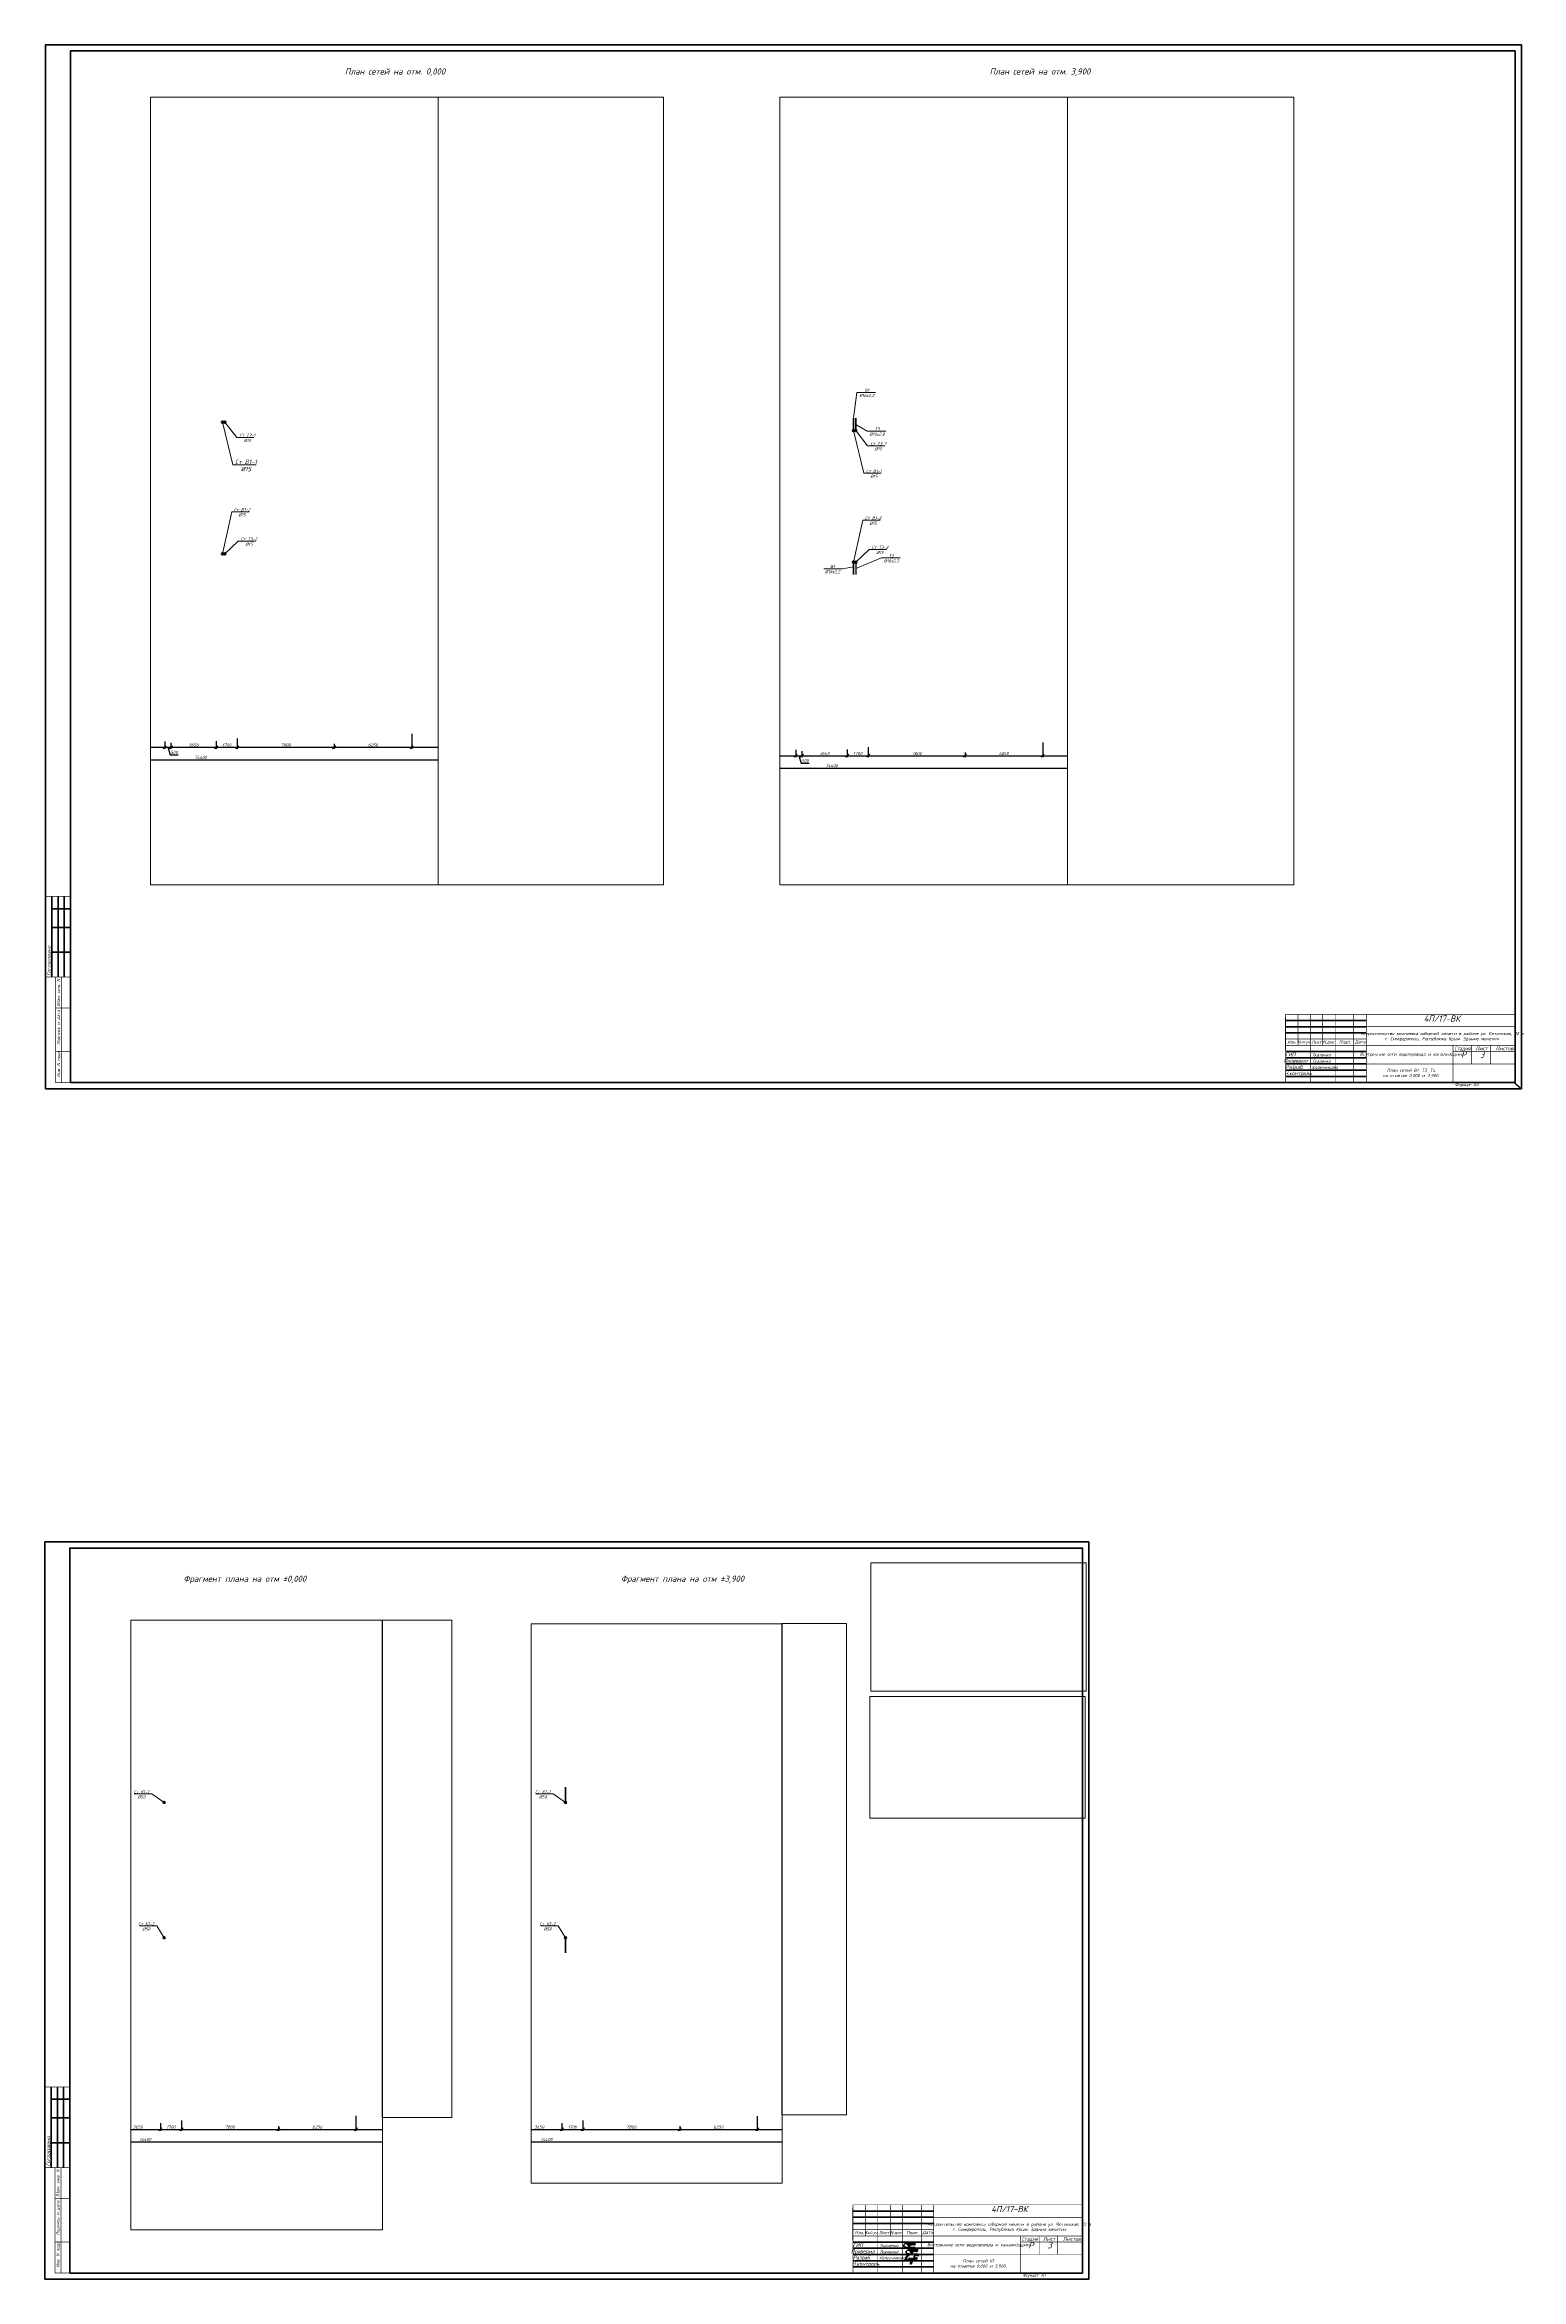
# Paper-space layout 'план_К1_отм_0_39' of a CAD drawing. Header units: millimetres. Extents: x 0 to 1189, y 0 to 1800.
# The model-space entities are those that its viewports show. They can reach past a viewport. Long polylines and large blocks are cut down to what shows.
import ezdxf
from ezdxf import colors
from ezdxf.entities.mleader import LeaderData, LeaderLine
from ezdxf.enums import TextEntityAlignment as Align
from ezdxf.math import Vec2, Vec3

# ---------------------------------------------------------------- set-up
doc = ezdxf.new("R2010")
doc.units = ezdxf.units.MM
for name, color, linetype, lineweight in [('text', 102, 'Continuous', 15), ('ВК_B1', 5, 'Continuous', 40), ('ВК_frame', 5, 'Continuous', 50), ('ВК_K1', 34, 'Continuous', 50), ('ВК_PI Stamp', 7, 'Continuous', 50), ('ВК_T3', 1, 'Continuous', 50), ('ВК_text_frame', 140, 'Continuous', 15), ('ОП', 7, 'Continuous', 25), ('основная_05', 7, 'Continuous', 50)]:
    doc.layers.add(name, color=color, linetype=linetype, lineweight=lineweight)
doc.layers.add('ВК_defpoints', color=7, linetype='Continuous', plot=False)
for name, color, linetype in [('ВК_text', 102, 'Continuous'), ('ВК_В1_текст', 5, 'Continuous'), ('ВК_К1_текст', 34, 'Continuous'), ('ВК_ТЗ_текст', 1, 'Continuous')]:
    doc.layers.add(name, color=color, linetype=linetype)
doc.styles.add('ISOPEUR', font='isocpeui.ttf')
doc.styles.add('text_frame', font='isocpeur.ttf', dxfattribs={"width": 0.9, "oblique": 15})
doc.dimstyles.new('Аннотативный', dxfattribs={"dimscale": 0, "dimtxt": 2.5, "dimasz": 2.5, "dimexe": 1.25, "dimexo": 0.625, "dimtad": 1, "dimdec": 0, "dimtxsty": 'ISOPEUR', "dimblk": 'OBLIQUE', "dimcen": 2.5, "dimclrt": 256, "dimadec": 0, "dimazin": 0, "dimtfac": 1, "dimtdec": 0, "dimtmove": 0, "dimatfit": 3, "dimfxl": 1, "dimtfillclr": 256, "dimarcsym": 0})

# ---------------------------------------------------------------- blocks, each defined once
blk = doc.blocks.new('*U96')
blk.add_lwpolyline([(0, 0), (1189, 0), (1189, 841), (0, 841)], close=True)
at = {"layer": 'text', "color": 0}
for p, q in [((999, 37.5), (999, 57.5)), ((999, 47.6), (999, 31.6))]:
    blk.add_line(p, q, dxfattribs=at)
at = {"layer": 'ВК_frame', "color": 0}
for p, q in [((5, 155), (5, 90)), ((5, 145), (20, 145)), ((10, 155), (10, 90)), ((15, 155), (15, 90)), ((20, 155), (20, 5)), ((5, 130), (20, 130)), ((5, 110), (20, 110)), ((1064, 55), (999, 55)), ((1064, 50), (999, 50)), ((1064, 45), (999, 45)), ((1064, 30), (999, 30)), ((1064, 25), (999, 25)), ((1064, 20), (999, 20)), ((1064, 15), (999, 15)), ((1064, 10), (999, 10)), ((999, 5), (1184, 5)), ((999, 5), (1184, 5)), ((999, 5), (1184, 5))]:
    blk.add_line(p, q, dxfattribs=at)
at = {"layer": 'ВК_frame', "color": 0, "const_width": 0.5}
blk.add_lwpolyline([(0, 90), (20, 90), (20, 155), (0, 155)], close=True, dxfattribs=at)
for points in [[(20, 5), (8, 5), (8, 90), (20, 90)], [(13, 5), (13, 90)], [(1184, 60), (999, 60), (999, 5)], [(1009, 60), (1009, 35)], [(1019, 60), (1019, 5)], [(1029, 60), (1029, 35)], [(1039, 5), (1039, 60)], [(1054, 60), (1054, 5)], [(1064, 5), (1064, 60)], [(1064, 40), (999, 40)], [(1184, 50), (1064, 50)], [(1064, 35), (999, 35)], [(1184, 35), (1064, 35)], [(1184, 20), (1064, 20)], [(1134, 5), (1134, 35)], [(1134, 30), (1184, 30)], [(1149, 20), (1149, 35)], [(1164, 35), (1164, 20)]]:
    blk.add_lwpolyline(points, dxfattribs=at)
at = {"layer": 'ВК_frame', "color": 0, "linetype": 'Continuous', "const_width": 0.5}
for points in [[(8, 65), (20, 65)], [(8, 30), (20, 30)]]:
    blk.add_lwpolyline(points, dxfattribs=at)
at = {"layer": 'основная_05'}
blk.add_lwpolyline([(20, 5), (1184, 5), (1184, 836), (20, 836)], close=True, dxfattribs=at)
at = {"layer": 'ВК_text_frame', "color": 0, "style": 'text_frame', "oblique": 15, "width": 0.9}
blk.add_text('Согласовано', height=3, rotation=90, dxfattribs=at).set_placement((4.2, 91.1))
at = {"layer": 'ВК_text_frame', "color": 0, "linetype": 'Continuous', "style": 'text_frame', "oblique": 15, "width": 0.9}
for s, p in [('Взам. инв. N', (11.6, 66.4)), ('Подпись и дата', (11.6, 35.5)), ('Инв. N подл.', (11.7, 9.4))]:
    blk.add_text(s, height=2.5, rotation=90, dxfattribs=at).set_placement(p)
at = {"layer": 'ВК_text_frame', "color": 0, "style": 'text_frame', "oblique": 15, "width": 0.9}
for s, p in [('Изм.', (1004, 37.6)), ('Кол.уч.', (1014, 37.4)), ('Лист', (1024, 37.6))]:
    blk.add_text(s, height=2.5, dxfattribs=at).set_placement(p, align=Align.MIDDLE)
at = {"layer": 'ВК_text_frame', "color": 0, "style": 'text_frame', "oblique": 15}
for s, p in [('N.док.', (1034, 37.5)), ('Подп.', (1046.8, 37.5)), ('Дата', (1059.1, 37.5))]:
    blk.add_text(s, height=2.5, dxfattribs=at).set_placement(p, align=Align.MIDDLE)
at = {"layer": 'ВК_text_frame', "color": 0, "style": 'text_frame', "oblique": 15, "width": 0.9}
for s, p in [('Проверил', (1007, 22.5)), ('ГИП', (1002.9, 27.5)), ('Разраб.', (1006.2, 17.5)), ('Н.контроль', (1009.1, 12.5))]:
    blk.add_text(s, height=3, dxfattribs=at).set_placement(p, align=Align.MIDDLE_CENTER)
at = {"layer": 'ВК_text_frame', "color": 0, "style": 'text_frame', "oblique": 15, "width": 0.962963}
blk.add_text('Стадия', height=3, dxfattribs=at).set_placement((1135, 31), (1148, 31), align=Align.FIT)
at = {"layer": 'ВК_text_frame', "color": 0, "style": 'text_frame', "oblique": 15}
for s, p in [('Лист', (1152, 31)), ('Листов', (1168.1, 31))]:
    blk.add_text(s, height=3, dxfattribs=at).set_placement(p)
blk = doc.blocks.new('*U133')
blk.add_lwpolyline([(0, 0), (841, 0), (841, 594), (0, 594)], close=True)
at = {"layer": 'text', "color": 0}
for p, q in [((651, 37.5), (651, 57.5)), ((651, 47.6), (651, 31.6))]:
    blk.add_line(p, q, dxfattribs=at)
at = {"layer": 'ВК_frame', "color": 0}
for p, q in [((5, 155), (5, 90)), ((5, 145), (20, 145)), ((10, 155), (10, 90)), ((15, 155), (15, 90)), ((20, 155), (20, 5)), ((5, 130), (20, 130)), ((5, 110), (20, 110)), ((716, 55), (651, 55)), ((716, 50), (651, 50)), ((716, 45), (651, 45)), ((716, 30), (651, 30)), ((716, 25), (651, 25)), ((716, 20), (651, 20)), ((716, 15), (651, 15)), ((716, 10), (651, 10)), ((651, 5), (836, 5)), ((651, 5), (836, 5)), ((651, 5), (836, 5))]:
    blk.add_line(p, q, dxfattribs=at)
at = {"layer": 'ВК_frame', "color": 0, "const_width": 0.5}
blk.add_lwpolyline([(0, 90), (20, 90), (20, 155), (0, 155)], close=True, dxfattribs=at)
for points in [[(20, 5), (8, 5), (8, 90), (20, 90)], [(13, 5), (13, 90)], [(836, 60), (651, 60), (651, 5)], [(661, 60), (661, 35)], [(671, 60), (671, 5)], [(681, 60), (681, 35)], [(691, 5), (691, 60)], [(706, 60), (706, 5)], [(716, 5), (716, 60)], [(716, 40), (651, 40)], [(836, 50), (716, 50)], [(716, 35), (651, 35)], [(836, 35), (716, 35)], [(836, 20), (716, 20)], [(786, 5), (786, 35)], [(786, 30), (836, 30)], [(801, 20), (801, 35)], [(816, 35), (816, 20)]]:
    blk.add_lwpolyline(points, dxfattribs=at)
at = {"layer": 'ВК_frame', "color": 0, "linetype": 'Continuous', "const_width": 0.5}
for points in [[(8, 65), (20, 65)], [(8, 30), (20, 30)]]:
    blk.add_lwpolyline(points, dxfattribs=at)
at = {"layer": 'основная_05'}
blk.add_lwpolyline([(20, 5), (836, 5), (836, 589), (20, 589)], close=True, dxfattribs=at)
at = {"layer": 'ВК_text_frame', "color": 0, "style": 'text_frame', "oblique": 15, "width": 0.9}
blk.add_text('Согласовано', height=3, rotation=90, dxfattribs=at).set_placement((4.2, 91.1))
at = {"layer": 'ВК_text_frame', "color": 0, "linetype": 'Continuous', "style": 'text_frame', "oblique": 15, "width": 0.9}
for s, p in [('Взам. инв. N', (11.6, 66.4)), ('Подпись и дата', (11.6, 35.5)), ('Инв. N подл.', (11.7, 9.4))]:
    blk.add_text(s, height=2.5, rotation=90, dxfattribs=at).set_placement(p)
at = {"layer": 'ВК_text_frame', "color": 0, "style": 'text_frame', "oblique": 15, "width": 0.9}
for s, p in [('Изм.', (656, 37.6)), ('Кол.уч.', (666, 37.4)), ('Лист', (676, 37.6))]:
    blk.add_text(s, height=2.5, dxfattribs=at).set_placement(p, align=Align.MIDDLE)
at = {"layer": 'ВК_text_frame', "color": 0, "style": 'text_frame', "oblique": 15}
for s, p in [('N.док.', (686, 37.5)), ('Подп.', (698.8, 37.5)), ('Дата', (711.1, 37.5))]:
    blk.add_text(s, height=2.5, dxfattribs=at).set_placement(p, align=Align.MIDDLE)
at = {"layer": 'ВК_text_frame', "color": 0, "style": 'text_frame', "oblique": 15, "width": 0.9}
for s, p in [('Проверил', (659, 22.5)), ('ГИП', (654.9, 27.5)), ('Разраб.', (658.2, 17.5)), ('Н.контроль', (661.1, 12.5))]:
    blk.add_text(s, height=3, dxfattribs=at).set_placement(p, align=Align.MIDDLE_CENTER)
at = {"layer": 'ВК_text_frame', "color": 0, "style": 'text_frame', "oblique": 15, "width": 0.962963}
blk.add_text('Стадия', height=3, dxfattribs=at).set_placement((787, 31), (800, 31), align=Align.FIT)
at = {"layer": 'ВК_text_frame', "color": 0, "style": 'text_frame', "oblique": 15}
for s, p in [('Лист', (804, 31)), ('Листов', (820.1, 31))]:
    blk.add_text(s, height=3, dxfattribs=at).set_placement(p)
blk = doc.blocks.new('A$C77FD01EB')
at = {"layer": 'ОП', "color": 5, "lineweight": 35, "ltscale": 100}
for p, q in [((10021, 9860), (10110, 10097)), ((10110, 10097), (10231, 10450)), ((10231, 10450), (10269, 10561))]:
    blk.add_line(p, q, dxfattribs=at)
for points in [[(20301, 80), (20161, 120), (20161, 120), (19392, 150), (19211, 190), (17761, 200), (17552, 144), (16951, 140), (16671, 120), (16351, 0), (17121, 400), (17375, 532), (17571, 640), (17671, 730), (17841, 820), (18015, 912), (18311, 1150), (18411, 1260), (18491, 1390), (18531, 1480), (18531, 1550), (18531, 1620), (18481, 1680), (18440, 1729), (18337, 1853), (18201, 1940), (18096, 2007), (17931, 2070), (17421, 2220), (17211, 2220), (16311, 2340), (15251, 2320), (14191, 2240), (11201, 2110), (10520, 2080), (9251, 2080), (8431, 2080), (7561, 2080), (6791, 2150), (6182, 2206), (5211, 2270), (4881, 2340), (4511, 2380), (4321, 2380), (4121, 2450), (3921, 2460), (3611, 2476), (3401, 2530), (3127, 2601), (2861, 2601), (2671, 2660), (2501, 2660), (2381, 2710), (1971, 2810), (1646, 2889), (1301, 3070), (1121, 3160), (993, 3224), (851, 3350), (541, 3670), (374, 3843), (111, 4360), (0, 4579), (0, 4810), (1, 5610), (2, 5860), (101, 6260), (231, 6560), (322, 6769), (501, 6990), (691, 7270), (991, 7590), (1281, 7880), (1631, 8130), (1882, 8309), (2146, 8498), (2561, 8730), (3261, 9130), (3611, 9300), (3974, 9476), (4411, 9650), (5081, 9900), (5601, 10070), (6131, 10230), (6434, 10321), (7031, 10490), (7391, 10580), (8341, 10740), (9051, 10850), (9490, 10918), (10051, 10950), (11081, 10950), (11691, 10950), (12131, 10850), (12571, 10680), (12911, 10500), (13181, 10260), (13421, 9920), (13521, 9740), (13601, 9550), (13661, 9390), (13701, 9060), (13701, 8700), (13701, 8360), (13681, 8090), (13611, 7760), (13511, 7390), (13391, 7140), (13151, 6670), (12951, 6490), (12811, 6470), (12671, 6490), (12501, 6480), (12371, 6430), (12181, 6410), (12101, 6420), (11971, 6470), (11721, 6500), (11541, 6450), (11352, 6400), (11111, 6440), (10931, 6440), (10621, 6440), (10271, 6330), (10271, 6330), (10271, 6330), (10271, 6330), (10271, 6330), (10271, 6330), (10271, 6330), (10271, 6330), (10271, 6330), (10271, 6330), (10271, 6330), (10271, 6330), (10271, 6330), (10271, 6330), (10271, 6330), (10271, 6330), (10271, 6330), (10271, 6330), (10271, 6330), (10271, 6330), (10271, 6330), (10271, 6330), (10271, 6330), (10271, 6330), (10271, 6330)], [(7981, 7090), (7911, 7150), (7841, 7190), (7776, 7228), (7671, 7250), (7511, 7270), (7371, 7288), (7141, 7310), (6981, 7320), (6781, 7332), (6541, 7340), (6281, 7340), (5941, 7340), (5441, 7340), (5341, 7360), (5268, 7375), (5231, 7410), (5185, 7454), (5140, 7498), (5161, 7550), (5231, 7570), (5408, 7621), (5781, 7670), (6181, 7710), (6811, 7790), (7321, 7880), (7901, 7990), (8481, 8080), (9051, 8160), (9481, 8200), (9901, 8240), (10741, 8330), (11471, 8400), (11961, 8440), (12211, 8460), (12261, 8450), (12321, 8430)], [(6581, 5840), (6851, 5640), (6973, 5549), (7191, 5460), (7411, 5370), (7721, 5190), (8061, 5060), (8261, 5020), (8431, 5030), (8581, 5130), (8771, 5310), (8961, 5510), (9121, 5700), (9211, 5940), (9305, 6189), (9421, 6640), (9461, 6980), (9531, 7500), (9601, 8130), (9703, 8843)], [(10321, 4530), (10121, 4570), (9992, 4596), (9821, 4603), (9561, 4577), (9358, 4516), (9231, 4400), (9085, 4266), (8981, 4172), (8891, 4020), (8931, 4140), (8950, 4197), (8931, 4250), (8916, 4292), (8841, 4350)], [(9921, 7350), (9841, 7130), (9801, 6900), (9743, 6566), (9700, 6320), (9679, 6199)], [(9703, 8843), (9751, 9090), (9811, 9250), (9871, 9420), (9931, 9620), (10021, 9860)], [(10191, 7290), (10121, 7060), (10060, 6857), (10001, 6663), (9950, 6497), (9950, 6350)], [(14361, 5770), (14461, 6080), (14651, 6430), (14823, 6747), (14971, 7200), (15121, 7650), (15251, 8230), (15391, 8590), (15492, 8850), (15628, 9198), (15791, 9660), (15891, 9940), (15961, 10080), (15981, 10090), (16001, 10090), (16011, 10090), (16031, 10080), (16031, 10060), (16011, 9960), (15989, 9847), (15953, 9668), (15941, 9420), (15931, 9220), (15921, 9020), (15911, 8810), (15891, 8630), (15881, 8540), (15801, 8310), (15741, 8070), (15611, 7860), (15381, 7350), (15191, 6929), (15046, 6608), (14975, 6449)], [(14441, 7690), (14561, 7820), (14711, 7880), (14930, 7968), (15281, 7968), (15801, 7968), (15871, 7960)], [(18146, 10200), (18251, 10160), (18311, 10080), (18351, 9980), (18381, 9830), (18381, 9670), (18361, 9570), (18331, 9420), (18261, 9240), (18091, 8950), (18023, 8833), (17921, 8730), (17751, 8550), (17571, 8360), (17471, 8240), (17341, 8090), (17271, 7960), (17241, 7850), (17261, 7760), (17371, 7710), (17531, 7670), (17821, 7670), (17941, 7650), (18081, 7600), (18241, 7520), (18311, 7450), (18361, 7370), (18371, 7350), (18361, 7310), (18331, 7240), (18171, 7100), (18059, 7002), (17801, 6840), (17481, 6720), (17261, 6640), (17059, 6566), (16771, 6480), (16591, 6430), (16411, 6390), (16191, 6320), (15999, 6259)], [(16511, 6900), (16621, 7330), (16701, 7590), (16780, 7844), (17081, 8910), (17211, 9250), (17371, 9530), (17581, 9810), (17791, 10060), (17931, 10160), (18071, 10200), (18146, 10200)]]:
    blk.add_lwpolyline(points, dxfattribs=at)
blk = doc.blocks.new('подпис_колесникова')
at = {"layer": 'ОП', "lineweight": 25, "ltscale": 100}
for points in [[(1454714, 104026), (1454520, 103670), (1454372, 103401), (1454251, 103421), (1454207, 103498)], [(1454830, 103890), (1454680, 103800), (1454589, 103709), (1454528, 103701), (1454583, 103648), (1454568, 103539), (1454590, 103482), (1454650, 103490), (1454684, 103516), (1454759, 103591), (1454739, 103571), (1454726, 103521), (1454729, 103510), (1454770, 103482), (1454840, 103501), (1454881, 103568), (1454899, 103631), (1454888, 103649), (1454850, 103659), (1454840, 103659), (1454797, 103635), (1454771, 103609), (1454749, 103570), (1454749, 103560), (1454770, 103490), (1454870, 103519), (1454900, 103489), (1454939, 103530), (1455021, 103641), (1455050, 103650), (1454999, 103561), (1454980, 103509), (1454988, 103491), (1455030, 103510), (1455115, 103595), (1455152, 103659), (1455190, 103680), (1455301, 103851), (1455311, 103969), (1455231, 103889), (1455190, 103729), (1455142, 103585), (1455110, 103482), (1455070, 103391), (1455033, 103299), (1454999, 103241), (1454981, 103209), (1454961, 103180), (1454910, 103180), (1454899, 103220), (1454980, 103380), (1455071, 103491), (1455134, 103536), (1455210, 103580), (1455280, 103599), (1455303, 103638), (1455261, 103565), (1455296, 103504), (1455360, 103504), (1455367, 103531), (1455404, 103594), (1455419, 103650), (1455411, 103680), (1455380, 103689), (1455351, 103681), (1455320, 103660), (1455300, 103621), (1455299, 103571), (1455470, 103680), (1455372, 103535), (1455378, 103510), (1455420, 103499), (1455440, 103510), (1455440, 103519)]]:
    blk.add_spline(points, degree=3, dxfattribs=at)
blk = doc.blocks.new('_None')
blk = doc.blocks.new('_Oblique')
at = {"color": 0, "linetype": 'ByBlock', "lineweight": -2}
blk.add_line((-0.5, -0.5), (0.5, 0.5), dxfattribs=at)
blk = doc.blocks.new('*D179')
at = {"layer": 'Defpoints', "color": 0, "transparency": 16777216}
for p in [(49636, 231682), (59436, 231454), (59436, 230918)]:
    blk.add_point(p, dxfattribs=at)
at = {"layer": 'ВК_text', "color": 0, "lineweight": -2, "transparency": 16777216}
for p, q in [((49636, 231620), (49636, 230793)), ((49636, 230918), (59436, 230918)), ((59436, 231392), (59436, 230793))]:
    blk.add_line(p, q, dxfattribs=at)
at = {"layer": 'ВК_text', "color": 0, "lineweight": -2, "transparency": 16777216, "xscale": 250, "yscale": 250, "zscale": 250, "rotation": 180}
blk.add_blockref('_Oblique', (49636, 230918), dxfattribs=at)
at = {"layer": 'ВК_text', "color": 0, "lineweight": -2, "transparency": 16777216, "xscale": 250, "yscale": 250, "zscale": 250}
blk.add_blockref('_Oblique', (59436, 230918), dxfattribs=at)
at = {"layer": 'ВК_text', "transparency": 16777216, "insert": (54536, 231105), "char_height": 250, "attachment_point": 5, "style": 'ISOPEUR'}
blk.add_mtext('9800', dxfattribs=at)
blk = doc.blocks.new('*D180')
at = {"layer": 'Defpoints', "color": 0, "transparency": 16777216}
for p in [(59436, 231454), (59936, 231354), (59936, 230918)]:
    blk.add_point(p, dxfattribs=at)
at = {"layer": 'ВК_text', "color": 0, "lineweight": -2, "transparency": 16777216}
for p, q in [((59436, 231392), (59436, 230793)), ((59436, 230918), (59936, 230918)), ((59686, 230918), (59864, 230324)), ((59936, 231291), (59936, 230793)), ((59864, 230324), (60520, 230324))]:
    blk.add_line(p, q, dxfattribs=at)
at = {"layer": 'ВК_text', "color": 0, "lineweight": -2, "transparency": 16777216, "xscale": 250, "yscale": 250, "zscale": 250, "rotation": 180}
blk.add_blockref('_Oblique', (59436, 230918), dxfattribs=at)
at = {"layer": 'ВК_text', "color": 0, "lineweight": -2, "transparency": 16777216, "xscale": 250, "yscale": 250, "zscale": 250}
blk.add_blockref('_Oblique', (59936, 230918), dxfattribs=at)
at = {"layer": 'ВК_text', "transparency": 16777216, "insert": (60192, 230511), "char_height": 250, "attachment_point": 5, "style": 'ISOPEUR'}
blk.add_mtext('500', dxfattribs=at)
blk = doc.blocks.new('*D159')
at = {"layer": 'Defpoints', "color": 0, "transparency": 16777216}
for p in [(59936, 231354), (63586, 231471), (63586, 230918)]:
    blk.add_point(p, dxfattribs=at)
at = {"layer": 'ВК_text', "color": 0, "lineweight": -2, "transparency": 16777216}
for p, q in [((59936, 231291), (59936, 230793)), ((59936, 230918), (63586, 230918)), ((63586, 231409), (63586, 230793))]:
    blk.add_line(p, q, dxfattribs=at)
at = {"layer": 'ВК_text', "color": 0, "lineweight": -2, "transparency": 16777216, "xscale": 250, "yscale": 250, "zscale": 250, "rotation": 180}
blk.add_blockref('_Oblique', (59936, 230918), dxfattribs=at)
at = {"layer": 'ВК_text', "color": 0, "lineweight": -2, "transparency": 16777216, "xscale": 250, "yscale": 250, "zscale": 250}
blk.add_blockref('_Oblique', (63586, 230918), dxfattribs=at)
at = {"layer": 'ВК_text', "transparency": 16777216, "insert": (61761, 231105), "char_height": 250, "attachment_point": 5, "style": 'ISOPEUR'}
blk.add_mtext('3650', dxfattribs=at)
blk = doc.blocks.new('*D160')
at = {"layer": 'Defpoints', "color": 0, "transparency": 16777216}
for p in [(63586, 231471), (65286, 231682), (65286, 230918)]:
    blk.add_point(p, dxfattribs=at)
at = {"layer": 'ВК_text', "color": 0, "lineweight": -2, "transparency": 16777216}
for p, q in [((63586, 231409), (63586, 230793)), ((63586, 230918), (65286, 230918)), ((65286, 231620), (65286, 230793))]:
    blk.add_line(p, q, dxfattribs=at)
at = {"layer": 'ВК_text', "color": 0, "lineweight": -2, "transparency": 16777216, "xscale": 250, "yscale": 250, "zscale": 250, "rotation": 180}
blk.add_blockref('_Oblique', (63586, 230918), dxfattribs=at)
at = {"layer": 'ВК_text', "color": 0, "lineweight": -2, "transparency": 16777216, "xscale": 250, "yscale": 250, "zscale": 250}
blk.add_blockref('_Oblique', (65286, 230918), dxfattribs=at)
at = {"layer": 'ВК_text', "transparency": 16777216, "insert": (64436, 231107), "char_height": 250, "attachment_point": 5, "style": 'ISOPEUR'}
blk.add_mtext('1700', dxfattribs=at)
blk = doc.blocks.new('*D161')
at = {"layer": 'Defpoints', "color": 0, "transparency": 16777216}
for p in [(65286, 231682), (73086, 231249), (73086, 230918)]:
    blk.add_point(p, dxfattribs=at)
at = {"layer": 'ВК_text', "color": 0, "lineweight": -2, "transparency": 16777216}
for p, q in [((65286, 231620), (65286, 230793)), ((65286, 230918), (73086, 230918)), ((73086, 231187), (73086, 230793))]:
    blk.add_line(p, q, dxfattribs=at)
at = {"layer": 'ВК_text', "color": 0, "lineweight": -2, "transparency": 16777216, "xscale": 250, "yscale": 250, "zscale": 250, "rotation": 180}
blk.add_blockref('_Oblique', (65286, 230918), dxfattribs=at)
at = {"layer": 'ВК_text', "color": 0, "lineweight": -2, "transparency": 16777216, "xscale": 250, "yscale": 250, "zscale": 250}
blk.add_blockref('_Oblique', (73086, 230918), dxfattribs=at)
at = {"layer": 'ВК_text', "transparency": 16777216, "insert": (69186, 231107), "char_height": 250, "attachment_point": 5, "style": 'ISOPEUR'}
blk.add_mtext('7800', dxfattribs=at)
blk = doc.blocks.new('*D162')
at = {"layer": 'Defpoints', "color": 0, "transparency": 16777216}
for p in [(73086, 231249), (79336, 232056), (79336, 230918)]:
    blk.add_point(p, dxfattribs=at)
at = {"layer": 'ВК_text', "color": 0, "lineweight": -2, "transparency": 16777216}
for p, q in [((73086, 231187), (73086, 230793)), ((73086, 230918), (79336, 230918)), ((79336, 231994), (79336, 230793))]:
    blk.add_line(p, q, dxfattribs=at)
at = {"layer": 'ВК_text', "color": 0, "lineweight": -2, "transparency": 16777216, "xscale": 250, "yscale": 250, "zscale": 250, "rotation": 180}
blk.add_blockref('_Oblique', (73086, 230918), dxfattribs=at)
at = {"layer": 'ВК_text', "color": 0, "lineweight": -2, "transparency": 16777216, "xscale": 250, "yscale": 250, "zscale": 250}
blk.add_blockref('_Oblique', (79336, 230918), dxfattribs=at)
at = {"layer": 'ВК_text', "transparency": 16777216, "insert": (76211, 231105), "char_height": 250, "attachment_point": 5, "style": 'ISOPEUR'}
blk.add_mtext('6250', dxfattribs=at)
blk = doc.blocks.new('*D163')
at = {"layer": 'Defpoints', "color": 0, "transparency": 16777216}
for p in [(79336, 232056), (85336, 232005), (85336, 230918)]:
    blk.add_point(p, dxfattribs=at)
at = {"layer": 'ВК_text', "color": 0, "lineweight": -2, "transparency": 16777216}
for p, q in [((79336, 231994), (79336, 230793)), ((79336, 230918), (85336, 230918)), ((85336, 231943), (85336, 230793))]:
    blk.add_line(p, q, dxfattribs=at)
at = {"layer": 'ВК_text', "color": 0, "lineweight": -2, "transparency": 16777216, "xscale": 250, "yscale": 250, "zscale": 250, "rotation": 180}
blk.add_blockref('_Oblique', (79336, 230918), dxfattribs=at)
at = {"layer": 'ВК_text', "color": 0, "lineweight": -2, "transparency": 16777216, "xscale": 250, "yscale": 250, "zscale": 250}
blk.add_blockref('_Oblique', (85336, 230918), dxfattribs=at)
at = {"layer": 'ВК_text', "transparency": 16777216, "insert": (82336, 231105), "char_height": 250, "attachment_point": 5, "style": 'ISOPEUR'}
blk.add_mtext('6000', dxfattribs=at)
blk = doc.blocks.new('*D166')
at = {"layer": 'Defpoints', "color": 0, "transparency": 16777216}
for p in [(25136, 231719), (99536, 232040), (99536, 229921)]:
    blk.add_point(p, dxfattribs=at)
at = {"layer": 'ВК_text', "color": 0, "lineweight": -2, "transparency": 16777216}
for p, q in [((25136, 231656), (25136, 229796)), ((99536, 231977), (99536, 229796)), ((25136, 229921), (99536, 229921))]:
    blk.add_line(p, q, dxfattribs=at)
at = {"layer": 'ВК_text', "color": 0, "lineweight": -2, "transparency": 16777216, "xscale": 250, "yscale": 250, "zscale": 250, "rotation": 180}
blk.add_blockref('_Oblique', (25136, 229921), dxfattribs=at)
at = {"layer": 'ВК_text', "color": 0, "lineweight": -2, "transparency": 16777216, "xscale": 250, "yscale": 250, "zscale": 250}
blk.add_blockref('_Oblique', (99536, 229921), dxfattribs=at)
at = {"layer": 'ВК_text', "transparency": 16777216, "insert": (62336, 230110), "char_height": 250, "attachment_point": 5, "style": 'ISOPEUR'}
blk.add_mtext('74400', dxfattribs=at)
blk = doc.blocks.new('*D201')
at = {"layer": 'Defpoints', "color": 0, "transparency": 16777216}
for p in [(49636, 327912), (59436, 327684), (59436, 327147)]:
    blk.add_point(p, dxfattribs=at)
at = {"layer": 'ВК_text', "color": 0, "lineweight": -2, "transparency": 16777216}
for p, q in [((49636, 327849), (49636, 327022)), ((59436, 327621), (59436, 327022)), ((49636, 327147), (59436, 327147))]:
    blk.add_line(p, q, dxfattribs=at)
at = {"layer": 'ВК_text', "color": 0, "lineweight": -2, "transparency": 16777216, "xscale": 250, "yscale": 250, "zscale": 250, "rotation": 180}
blk.add_blockref('_Oblique', (49636, 327147), dxfattribs=at)
at = {"layer": 'ВК_text', "color": 0, "lineweight": -2, "transparency": 16777216, "xscale": 250, "yscale": 250, "zscale": 250}
blk.add_blockref('_Oblique', (59436, 327147), dxfattribs=at)
at = {"layer": 'ВК_text', "transparency": 16777216, "insert": (54536, 327334), "char_height": 250, "attachment_point": 5, "style": 'ISOPEUR'}
blk.add_mtext('9800', dxfattribs=at)
blk = doc.blocks.new('*D202')
at = {"layer": 'Defpoints', "color": 0, "transparency": 16777216}
for p in [(59436, 327684), (59936, 327583), (59936, 327147)]:
    blk.add_point(p, dxfattribs=at)
at = {"layer": 'ВК_text', "color": 0, "lineweight": -2, "transparency": 16777216}
for p, q in [((59436, 327621), (59436, 327022)), ((59436, 327147), (59936, 327147)), ((59686, 327147), (59864, 326553)), ((59864, 326553), (60520, 326553)), ((59936, 327520), (59936, 327022))]:
    blk.add_line(p, q, dxfattribs=at)
at = {"layer": 'ВК_text', "color": 0, "lineweight": -2, "transparency": 16777216, "xscale": 250, "yscale": 250, "zscale": 250, "rotation": 180}
blk.add_blockref('_Oblique', (59436, 327147), dxfattribs=at)
at = {"layer": 'ВК_text', "color": 0, "lineweight": -2, "transparency": 16777216, "xscale": 250, "yscale": 250, "zscale": 250}
blk.add_blockref('_Oblique', (59936, 327147), dxfattribs=at)
at = {"layer": 'ВК_text', "transparency": 16777216, "insert": (60192, 326741), "char_height": 250, "attachment_point": 5, "style": 'ISOPEUR'}
blk.add_mtext('500', dxfattribs=at)
blk = doc.blocks.new('*D181')
at = {"layer": 'Defpoints', "color": 0, "transparency": 16777216}
for p in [(63586, 327701), (59936, 327583), (63586, 327147)]:
    blk.add_point(p, dxfattribs=at)
at = {"layer": 'ВК_text', "color": 0, "lineweight": -2, "transparency": 16777216}
for p, q in [((63586, 327638), (63586, 327022)), ((59936, 327520), (59936, 327022)), ((59936, 327147), (63586, 327147))]:
    blk.add_line(p, q, dxfattribs=at)
at = {"layer": 'ВК_text', "color": 0, "lineweight": -2, "transparency": 16777216, "xscale": 250, "yscale": 250, "zscale": 250, "rotation": 180}
blk.add_blockref('_Oblique', (59936, 327147), dxfattribs=at)
at = {"layer": 'ВК_text', "color": 0, "lineweight": -2, "transparency": 16777216, "xscale": 250, "yscale": 250, "zscale": 250}
blk.add_blockref('_Oblique', (63586, 327147), dxfattribs=at)
at = {"layer": 'ВК_text', "transparency": 16777216, "insert": (61761, 327334), "char_height": 250, "attachment_point": 5, "style": 'ISOPEUR'}
blk.add_mtext('3650', dxfattribs=at)
blk = doc.blocks.new('*D182')
at = {"layer": 'Defpoints', "color": 0, "transparency": 16777216}
for p in [(63586, 327701), (65286, 327912), (65286, 327147)]:
    blk.add_point(p, dxfattribs=at)
at = {"layer": 'ВК_text', "color": 0, "lineweight": -2, "transparency": 16777216}
for p, q in [((63586, 327638), (63586, 327022)), ((65286, 327849), (65286, 327022)), ((63586, 327147), (65286, 327147))]:
    blk.add_line(p, q, dxfattribs=at)
at = {"layer": 'ВК_text', "color": 0, "lineweight": -2, "transparency": 16777216, "xscale": 250, "yscale": 250, "zscale": 250, "rotation": 180}
blk.add_blockref('_Oblique', (63586, 327147), dxfattribs=at)
at = {"layer": 'ВК_text', "color": 0, "lineweight": -2, "transparency": 16777216, "xscale": 250, "yscale": 250, "zscale": 250}
blk.add_blockref('_Oblique', (65286, 327147), dxfattribs=at)
at = {"layer": 'ВК_text', "transparency": 16777216, "insert": (64436, 327336), "char_height": 250, "attachment_point": 5, "style": 'ISOPEUR'}
blk.add_mtext('1700', dxfattribs=at)
blk = doc.blocks.new('*D183')
at = {"layer": 'Defpoints', "color": 0, "transparency": 16777216}
for p in [(65286, 327912), (73086, 327478), (73086, 327147)]:
    blk.add_point(p, dxfattribs=at)
at = {"layer": 'ВК_text', "color": 0, "lineweight": -2, "transparency": 16777216}
for p, q in [((65286, 327849), (65286, 327022)), ((65286, 327147), (73086, 327147)), ((73086, 327416), (73086, 327022))]:
    blk.add_line(p, q, dxfattribs=at)
at = {"layer": 'ВК_text', "color": 0, "lineweight": -2, "transparency": 16777216, "xscale": 250, "yscale": 250, "zscale": 250, "rotation": 180}
blk.add_blockref('_Oblique', (65286, 327147), dxfattribs=at)
at = {"layer": 'ВК_text', "color": 0, "lineweight": -2, "transparency": 16777216, "xscale": 250, "yscale": 250, "zscale": 250}
blk.add_blockref('_Oblique', (73086, 327147), dxfattribs=at)
at = {"layer": 'ВК_text', "transparency": 16777216, "insert": (69186, 327336), "char_height": 250, "attachment_point": 5, "style": 'ISOPEUR'}
blk.add_mtext('7800', dxfattribs=at)
blk = doc.blocks.new('*D184')
at = {"layer": 'Defpoints', "color": 0, "transparency": 16777216}
for p in [(79336, 328286), (73086, 327478), (79336, 327147)]:
    blk.add_point(p, dxfattribs=at)
at = {"layer": 'ВК_text', "color": 0, "lineweight": -2, "transparency": 16777216}
for p, q in [((79336, 328223), (79336, 327022)), ((73086, 327416), (73086, 327022)), ((73086, 327147), (79336, 327147))]:
    blk.add_line(p, q, dxfattribs=at)
at = {"layer": 'ВК_text', "color": 0, "lineweight": -2, "transparency": 16777216, "xscale": 250, "yscale": 250, "zscale": 250, "rotation": 180}
blk.add_blockref('_Oblique', (73086, 327147), dxfattribs=at)
at = {"layer": 'ВК_text', "color": 0, "lineweight": -2, "transparency": 16777216, "xscale": 250, "yscale": 250, "zscale": 250}
blk.add_blockref('_Oblique', (79336, 327147), dxfattribs=at)
at = {"layer": 'ВК_text', "transparency": 16777216, "insert": (76211, 327334), "char_height": 250, "attachment_point": 5, "style": 'ISOPEUR'}
blk.add_mtext('6250', dxfattribs=at)
blk = doc.blocks.new('*D185')
at = {"layer": 'Defpoints', "color": 0, "transparency": 16777216}
for p in [(79336, 328286), (85336, 328234), (85336, 327147)]:
    blk.add_point(p, dxfattribs=at)
at = {"layer": 'ВК_text', "color": 0, "lineweight": -2, "transparency": 16777216}
for p, q in [((79336, 328223), (79336, 327022)), ((85336, 328172), (85336, 327022)), ((79336, 327147), (85336, 327147))]:
    blk.add_line(p, q, dxfattribs=at)
at = {"layer": 'ВК_text', "color": 0, "lineweight": -2, "transparency": 16777216, "xscale": 250, "yscale": 250, "zscale": 250, "rotation": 180}
blk.add_blockref('_Oblique', (79336, 327147), dxfattribs=at)
at = {"layer": 'ВК_text', "color": 0, "lineweight": -2, "transparency": 16777216, "xscale": 250, "yscale": 250, "zscale": 250}
blk.add_blockref('_Oblique', (85336, 327147), dxfattribs=at)
at = {"layer": 'ВК_text', "transparency": 16777216, "insert": (82336, 327334), "char_height": 250, "attachment_point": 5, "style": 'ISOPEUR'}
blk.add_mtext('6000', dxfattribs=at)
blk = doc.blocks.new('*D188')
at = {"layer": 'Defpoints', "color": 0, "transparency": 16777216}
for p in [(25136, 327948), (99536, 328269), (99536, 326150)]:
    blk.add_point(p, dxfattribs=at)
at = {"layer": 'ВК_text', "color": 0, "lineweight": -2, "transparency": 16777216}
for p, q in [((25136, 327886), (25136, 326025)), ((99536, 328206), (99536, 326025)), ((25136, 326150), (99536, 326150))]:
    blk.add_line(p, q, dxfattribs=at)
at = {"layer": 'ВК_text', "color": 0, "lineweight": -2, "transparency": 16777216, "xscale": 250, "yscale": 250, "zscale": 250, "rotation": 180}
blk.add_blockref('_Oblique', (25136, 326150), dxfattribs=at)
at = {"layer": 'ВК_text', "color": 0, "lineweight": -2, "transparency": 16777216, "xscale": 250, "yscale": 250, "zscale": 250}
blk.add_blockref('_Oblique', (99536, 326150), dxfattribs=at)
at = {"layer": 'ВК_text', "transparency": 16777216, "insert": (62336, 326339), "char_height": 250, "attachment_point": 5, "style": 'ISOPEUR'}
blk.add_mtext('74400', dxfattribs=at)

msp = doc.modelspace()

# ---------------------------------------------------------------- linework, layer by layer
at = {"layer": 'ВК_B1'}
for p, q in [((64085.9, 353335.2), (64085.9, 354335.2)), ((64085.9, 342735.2), (64085.9, 341735.2))]:
    msp.add_line(p, q, dxfattribs=at)
for centre in [(64085.9, 353335.2), (64085.9, 342735.2), (64085.9, 257106), (64085.9, 246506)]:
    msp.add_circle(centre, 75, dxfattribs=at)
at = {"layer": 'ВК_K1'}
for p, q in [((63885.9, 353485.2), (63885.9, 354704.8)), ((63885.9, 342585.2), (63885.9, 341367.6))]:
    msp.add_line(p, q, dxfattribs=at)
for centre in [(63885.9, 353485.2), (63885.9, 342585.2), (63885.9, 257256), (63885.9, 246356)]:
    msp.add_circle(centre, 75, dxfattribs=at)
at = {"layer": 'ВК_T3'}
msp.add_line((64285.9, 353335.2), (64285.9, 354335.2), dxfattribs=at)
for centre in [(64285.9, 353335.2), (64285.9, 342735.2), (64285.9, 257106), (64285.9, 246506)]:
    msp.add_circle(centre, 75, dxfattribs=at)
at = {"layer": 'ВК_ТЗ_текст', "linetype": 'Continuous'}
msp.add_line((64285.9, 342735.2), (64285.9, 341735.2), dxfattribs=at)

# ---------------------------------------------------------------- dimensions: what is measured, and where the dimension line sits
at = {"layer": 'ВК_text', "color": 0}
for base, p1, p2, override, picture, middle in [((99535.5, 326150), (25135.7, 327948.2), (99535.5, 328268.8), {"dimscale": 0, "dimtix": 0, "dimtofl": 1, "dimtmove": 0, "dimatfit": 3}, '*D188', (62335.6, 326339.1)), ((59435.7, 327146.9), (49635.7, 327911.5), (59435.7, 327683.6), {"dimscale": 0, "dimtix": 0, "dimtofl": 1, "dimtmove": 1, "dimatfit": 3}, '*D201', (54535.7, 327334.4)), ((59935.5, 327146.9), (59435.7, 327683.6), (59935.5, 327582.8), {"dimscale": 0, "dimtix": 0, "dimtofl": 1, "dimtmove": 1, "dimatfit": 3}, '*D202', (59926.3, 326740.7)), ((63585.7, 327146.9), (59935.5, 327582.8), (63585.7, 327700.6), {"dimscale": 0, "dimtix": 0, "dimtofl": 1, "dimtmove": 1, "dimatfit": 3}, '*D181', (61760.6, 327334.4)), ((65285.9, 327146.9), (63585.7, 327700.6), (65285.9, 327911.5), {"dimscale": 0, "dimtix": 0, "dimtofl": 1, "dimtmove": 1, "dimatfit": 3}, '*D182', (64435.8, 327336)), ((73085.7, 327146.9), (65285.9, 327911.5), (73085.7, 327478.4), {"dimscale": 0, "dimtix": 0, "dimtofl": 1, "dimtmove": 1, "dimatfit": 3}, '*D183', (69185.8, 327336)), ((79335.6, 327146.9), (73085.7, 327478.4), (79335.6, 328285.6), {"dimscale": 0, "dimtix": 0, "dimtofl": 1, "dimtmove": 1, "dimatfit": 3}, '*D184', (76210.7, 327334.4)), ((85335.6, 327146.9), (79335.6, 328285.6), (85335.6, 328234.4), {"dimscale": 0, "dimtix": 0, "dimtofl": 1, "dimtmove": 1, "dimatfit": 3}, '*D185', (82335.6, 327334.4)), ((99535.5, 229920.8), (25135.7, 231719), (99535.5, 232039.6), {"dimscale": 0, "dimtix": 0, "dimtofl": 1, "dimtmove": 0, "dimatfit": 3}, '*D166', (62335.6, 230109.9)), ((59435.7, 230917.7), (49635.7, 231682.3), (59435.7, 231454.4), {"dimscale": 0, "dimtix": 0, "dimtofl": 1, "dimtmove": 1, "dimatfit": 3}, '*D179', (54535.7, 231105.2)), ((59935.5, 230917.7), (59435.7, 231454.4), (59935.5, 231353.6), {"dimscale": 0, "dimtix": 0, "dimtofl": 1, "dimtmove": 1, "dimatfit": 3}, '*D180', (59926.3, 230511.5)), ((63585.7, 230917.7), (59935.5, 231353.6), (63585.7, 231471.4), {"dimscale": 0, "dimtix": 0, "dimtofl": 1, "dimtmove": 1, "dimatfit": 3}, '*D159', (61760.6, 231105.2)), ((65285.9, 230917.7), (63585.7, 231471.4), (65285.9, 231682.3), {"dimscale": 0, "dimtix": 0, "dimtofl": 1, "dimtmove": 1, "dimatfit": 3}, '*D160', (64435.8, 231106.8)), ((73085.7, 230917.7), (65285.9, 231682.3), (73085.7, 231249.2), {"dimscale": 0, "dimtix": 0, "dimtofl": 1, "dimtmove": 1, "dimatfit": 3}, '*D161', (69185.8, 231106.8)), ((79335.6, 230917.7), (73085.7, 231249.2), (79335.6, 232056.4), {"dimscale": 0, "dimtix": 0, "dimtofl": 1, "dimtmove": 1, "dimatfit": 3}, '*D162', (76210.7, 231105.2)), ((85335.6, 230917.7), (79335.6, 232056.4), (85335.6, 232005.2), {"dimscale": 0, "dimtix": 0, "dimtofl": 1, "dimtmove": 1, "dimatfit": 3}, '*D163', (82335.6, 231105.2))]:
    dim = msp.add_linear_dim(base=base, p1=p1, p2=p2, dimstyle='Аннотативный', override=override, dxfattribs=at)
    dim.commit()
    dim.dimension.update_dxf_attribs({"geometry": picture, "text_midpoint": middle})

# ---------------------------------------------------------------- leaders
at = {"layer": 'ВК_В1_текст', "linetype": 'Continuous'}
ml = msp.add_multileader_mtext('Standard', dxfattribs=at)
ml.set_content('В1\\P%%C16х2,2', color=256, style='ISOPEUR')
ml.set_leader_properties(lineweight=15)
ml.set_arrow_properties(name='NONE')
ml.build(insert=Vec2(0, 0))
ml.multileader.update_dxf_attribs({"text_left_attachment_type": 6, "text_right_attachment_type": 6, "dogleg_length": 0.1, "arrow_head_size": 400, "scale": 100})
ctx = ml.context
ctx.base_point, ctx.scale, ctx.char_height, ctx.arrow_head_size, ctx.landing_gap_size, ctx.plane_origin = Vec3(64376, 356412.9), 100, 250, 400, 200, Vec3(54968.3, 346979)
ctx.left_attachment, ctx.right_attachment, ctx.text_align_type = 6, 6, 1
notes = []
notes.append((ctx, [(1, (1, 1, 0), (64366, 356412.9), (1, 0), 10, [(0, [(64085.9, 354335.2)], 0, [])])]))
ctx.mtext.insert, ctx.mtext.alignment, ctx.mtext.flow_direction = Vec3(65160.7, 356712.9), 2, 5
ml = msp.add_multileader_mtext('Standard', dxfattribs=at)
ml.set_content('Ст В1-1\\P%%C15', color=256, style='ISOPEUR')
ml.set_leader_properties(lineweight=15)
ml.set_arrow_properties(name='NONE')
ml.build(insert=Vec2(0, 0))
ml.multileader.update_dxf_attribs({"text_left_attachment_type": 6, "text_right_attachment_type": 6, "dogleg_length": 0.1, "arrow_head_size": 400, "scale": 100})
ctx = ml.context
ctx.base_point, ctx.scale, ctx.char_height, ctx.arrow_head_size, ctx.landing_gap_size, ctx.plane_origin = Vec3(64926.8, 349902.3), 100, 250, 400, 200, Vec3(58244.7, 350581.6)
ctx.left_attachment, ctx.right_attachment, ctx.text_align_type = 6, 6, 1
notes.append((ctx, [(1, (1, 1, 0), (64916.8, 349902.3), (1, 0), 10, [(0, [(64085.9, 353335.2)], 0, [])])]))
ctx.mtext.insert, ctx.mtext.alignment, ctx.mtext.flow_direction = Vec3(65739.5, 350202.3), 2, 5
ml = msp.add_multileader_mtext('Standard', dxfattribs=at)
ml.set_content('Ст В1-2\\P%%C15', color=256, style='ISOPEUR')
ml.set_leader_properties(lineweight=15)
ml.set_arrow_properties(name='NONE')
ml.build(insert=Vec2(0, 0))
ml.multileader.update_dxf_attribs({"text_left_attachment_type": 6, "text_right_attachment_type": 6, "dogleg_length": 0.1, "arrow_head_size": 400, "scale": 100})
ctx = ml.context
ctx.base_point, ctx.scale, ctx.char_height, ctx.arrow_head_size, ctx.landing_gap_size, ctx.plane_origin = Vec3(64842.4, 346119.9), 100, 250, 400, 200, Vec3(58244.7, 339681.6)
ctx.left_attachment, ctx.right_attachment, ctx.text_align_type = 6, 6, 1
notes.append((ctx, [(1, (1, 1, 0), (64832.4, 346119.9), (1, 0), 10, [(0, [(64085.9, 342735.2)], 0, [])])]))
ctx.mtext.insert, ctx.mtext.alignment, ctx.mtext.flow_direction = Vec3(65675.3, 346419.9), 2, 5
ml = msp.add_multileader_mtext('Standard', dxfattribs=at)
ml.set_content('В1\\P%%C16х2,2', color=256, style='ISOPEUR')
ml.set_leader_properties(lineweight=15)
ml.set_arrow_properties(name='NONE')
ml.build(insert=Vec2(0, 0))
ml.multileader.update_dxf_attribs({"text_left_attachment_type": 6, "text_right_attachment_type": 6, "dogleg_length": 0.1, "arrow_head_size": 400, "scale": 100})
ctx = ml.context
ctx.base_point, ctx.scale, ctx.char_height, ctx.arrow_head_size, ctx.landing_gap_size, ctx.plane_origin = Vec3(61618.1, 342215.5), 100, 250, 400, 200, Vec3(52210.4, 332781.6)
ctx.left_attachment, ctx.right_attachment, ctx.text_align_type = 6, 6, 1
notes.append((ctx, [(0, (1, 1, 0), (63197.6, 342215.5), (-1, 0), 10, [(0, [(64085.9, 342361.2)], 0, [])])]))
ctx.mtext.insert, ctx.mtext.alignment, ctx.mtext.flow_direction = Vec3(62402.8, 342515.5), 2, 5
ml = msp.add_multileader_mtext('Standard', dxfattribs=at)
ml.set_content('Ст В1-1\\P%%C15', color=256, style='ISOPEUR')
ml.set_leader_properties(lineweight=15)
ml.set_arrow_properties(name='NONE')
ml.build(insert=Vec2(0, 0))
ml.multileader.update_dxf_attribs({"text_left_attachment_type": 6, "text_right_attachment_type": 6, "dogleg_length": 0.1, "arrow_head_size": 400, "scale": 100})
ctx = ml.context
ctx.base_point, ctx.scale, ctx.char_height, ctx.arrow_head_size, ctx.landing_gap_size, ctx.plane_origin = Vec3(64926.8, 253673.1), 100, 350, 400, 200, Vec3(58244.7, 254352.4)
ctx.left_attachment, ctx.right_attachment, ctx.text_align_type = 6, 6, 1
notes.append((ctx, [(1, (1, 1, 0), (64916.8, 253673.1), (1, 0), 10, [(0, [(64085.9, 257106)], 0, [])])]))
ctx.mtext.insert, ctx.mtext.alignment, ctx.mtext.flow_direction = Vec3(65984.6, 254093.1), 2, 5
ml = msp.add_multileader_mtext('Standard', dxfattribs=at)
ml.set_content('Ст В1-2\\P%%C15', color=256, style='ISOPEUR')
ml.set_leader_properties(lineweight=15)
ml.set_arrow_properties(name='NONE')
ml.build(insert=Vec2(0, 0))
ml.multileader.update_dxf_attribs({"text_left_attachment_type": 6, "text_right_attachment_type": 6, "dogleg_length": 0.1, "arrow_head_size": 400, "scale": 100})
ctx = ml.context
ctx.base_point, ctx.scale, ctx.char_height, ctx.arrow_head_size, ctx.landing_gap_size, ctx.plane_origin = Vec3(64842.4, 249890.7), 100, 250, 400, 200, Vec3(58244.7, 243452.4)
ctx.left_attachment, ctx.right_attachment, ctx.text_align_type = 6, 6, 1
notes.append((ctx, [(1, (1, 1, 0), (64832.4, 249890.7), (1, 0), 10, [(0, [(64085.9, 246506)], 0, [])])]))
ctx.mtext.insert, ctx.mtext.alignment, ctx.mtext.flow_direction = Vec3(65675.3, 250190.7), 2, 5
at = {"layer": 'ВК_К1_текст', "linetype": 'Continuous'}
ml = msp.add_multileader_mtext('Standard', dxfattribs=at)
ml.set_content('Ст К1-1\\P%%C50', color=256, style='ISOPEUR')
ml.set_leader_properties(lineweight=15)
ml.set_arrow_properties(name='NONE')
ml.build(insert=Vec2(0, 0))
ml.multileader.update_dxf_attribs({"text_left_attachment_type": 6, "text_right_attachment_type": 6, "dogleg_length": 0.1, "arrow_head_size": 400, "scale": 100})
ctx = ml.context
ctx.base_point, ctx.scale, ctx.char_height, ctx.arrow_head_size, ctx.landing_gap_size, ctx.plane_origin = Vec3(61231.2, 354162.9), 100, 250, 400, 200, Vec3(69935.5, 345789.6)
ctx.left_attachment, ctx.right_attachment, ctx.text_align_type = 6, 6, 1
notes.append((ctx, [(1, (1, 1, 0), (62890.8, 354162.9), (-1, 0), 10, [(0, [(63885.9, 353485.2)], 0, [])])]))
ctx.mtext.insert, ctx.mtext.alignment, ctx.mtext.flow_direction = Vec3(62056, 354462.9), 2, 5
ml = msp.add_multileader_mtext('Standard', dxfattribs=at)
ml.set_content('Ст К1-2\\P%%C50', color=256, style='ISOPEUR')
ml.set_leader_properties(lineweight=15)
ml.set_arrow_properties(name='NONE')
ml.build(insert=Vec2(0, 0))
ml.multileader.update_dxf_attribs({"text_left_attachment_type": 6, "text_right_attachment_type": 6, "dogleg_length": 0.1, "arrow_head_size": 400, "scale": 100})
ctx = ml.context
ctx.base_point, ctx.scale, ctx.char_height, ctx.arrow_head_size, ctx.landing_gap_size, ctx.plane_origin = Vec3(61601.6, 343531.3), 100, 250, 400, 200, Vec3(69935.5, 334889.6)
ctx.left_attachment, ctx.right_attachment, ctx.text_align_type = 6, 6, 1
notes.append((ctx, [(1, (1, 1, 0), (63301.7, 343531.3), (-1, 0), 10, [(0, [(63885.9, 342585.2)], 0, [])])]))
ctx.mtext.insert, ctx.mtext.alignment, ctx.mtext.flow_direction = Vec3(62446.7, 343831.3), 2, 5
ml = msp.add_multileader_mtext('Standard', dxfattribs=at)
ml.set_content('Ст К1-1\\P%%C50', color=256, style='ISOPEUR')
ml.set_leader_properties(lineweight=15)
ml.set_arrow_properties(name='NONE')
ml.build(insert=Vec2(0, 0))
ml.multileader.update_dxf_attribs({"text_left_attachment_type": 6, "text_right_attachment_type": 6, "dogleg_length": 0.1, "arrow_head_size": 400, "scale": 100})
ctx = ml.context
ctx.base_point, ctx.scale, ctx.char_height, ctx.arrow_head_size, ctx.landing_gap_size, ctx.plane_origin = Vec3(61231.2, 257933.7), 100, 250, 400, 200, Vec3(69935.5, 249560.4)
ctx.left_attachment, ctx.right_attachment, ctx.text_align_type = 6, 6, 1
notes.append((ctx, [(1, (1, 1, 0), (62890.8, 257933.7), (-1, 0), 10, [(0, [(63885.9, 257256)], 0, [])])]))
ctx.mtext.insert, ctx.mtext.alignment, ctx.mtext.flow_direction = Vec3(62056, 258233.7), 2, 5
ml = msp.add_multileader_mtext('Standard', dxfattribs=at)
ml.set_content('Ст К1-2\\P%%C50', color=256, style='ISOPEUR')
ml.set_leader_properties(lineweight=15)
ml.set_arrow_properties(name='NONE')
ml.build(insert=Vec2(0, 0))
ml.multileader.update_dxf_attribs({"text_left_attachment_type": 6, "text_right_attachment_type": 6, "dogleg_length": 0.1, "arrow_head_size": 400, "scale": 100})
ctx = ml.context
ctx.base_point, ctx.scale, ctx.char_height, ctx.arrow_head_size, ctx.landing_gap_size, ctx.plane_origin = Vec3(61601.6, 247302.1), 100, 250, 400, 200, Vec3(69935.5, 238660.4)
ctx.left_attachment, ctx.right_attachment, ctx.text_align_type = 6, 6, 1
notes.append((ctx, [(1, (1, 1, 0), (63301.7, 247302.1), (-1, 0), 10, [(0, [(63885.9, 246356)], 0, [])])]))
ctx.mtext.insert, ctx.mtext.alignment, ctx.mtext.flow_direction = Vec3(62446.7, 247602.1), 2, 5
at = {"layer": 'ВК_ТЗ_текст', "linetype": 'Continuous'}
ml = msp.add_multileader_mtext('Standard', dxfattribs=at)
ml.set_content('Т3\\P%%C16х2,2', color=256, style='ISOPEUR')
ml.set_leader_properties(lineweight=15)
ml.set_arrow_properties(name='NONE')
ml.build(insert=Vec2(0, 0))
ml.multileader.update_dxf_attribs({"text_left_attachment_type": 6, "text_right_attachment_type": 6, "dogleg_length": 0.1, "arrow_head_size": 400, "scale": 100})
ctx = ml.context
ctx.base_point, ctx.scale, ctx.char_height, ctx.arrow_head_size, ctx.landing_gap_size, ctx.plane_origin = Vec3(65204.6, 353295.8), 100, 250, 400, 200, Vec3(55292.4, 341431.4)
ctx.left_attachment, ctx.right_attachment, ctx.text_align_type = 6, 6, 1
notes.append((ctx, [(1, (1, 1, 0), (65194.6, 353295.8), (1, 0), 10, [(0, [(64285.9, 353835.2)], 0, [])])]))
ctx.mtext.insert, ctx.mtext.alignment, ctx.mtext.flow_direction = Vec3(65989.4, 353595.8), 2, 5
ml = msp.add_multileader_mtext('Standard', dxfattribs=at)
ml.set_content('Ст Т3-1\\P%%C15', color=256, style='ISOPEUR')
ml.set_leader_properties(lineweight=15)
ml.set_arrow_properties(name='NONE')
ml.build(insert=Vec2(0, 0))
ml.multileader.update_dxf_attribs({"text_left_attachment_type": 6, "text_right_attachment_type": 6, "dogleg_length": 0.1, "arrow_head_size": 400, "scale": 100})
ctx = ml.context
ctx.base_point, ctx.scale, ctx.char_height, ctx.arrow_head_size, ctx.landing_gap_size, ctx.plane_origin = Vec3(65244.7, 352108.3), 100, 250, 400, 200, Vec3(55614.3, 342699.3)
ctx.left_attachment, ctx.right_attachment, ctx.text_align_type = 6, 6, 1
notes.append((ctx, [(1, (1, 1, 0), (65234.7, 352108.3), (1, 0), 10, [(0, [(64285.9, 353335.2)], 0, [])])]))
ctx.mtext.insert, ctx.mtext.alignment, ctx.mtext.flow_direction = Vec3(66095.5, 352408.3), 2, 5
ml = msp.add_multileader_mtext('Standard', dxfattribs=at)
ml.set_content('Ст Т3-2\\P%%C15', color=256, style='ISOPEUR')
ml.set_leader_properties(lineweight=15)
ml.set_arrow_properties(name='NONE')
ml.build(insert=Vec2(0, 0))
ml.multileader.update_dxf_attribs({"text_left_attachment_type": 6, "text_right_attachment_type": 6, "dogleg_length": 0.1, "arrow_head_size": 400, "scale": 100})
ctx = ml.context
ctx.base_point, ctx.scale, ctx.char_height, ctx.arrow_head_size, ctx.landing_gap_size, ctx.plane_origin = Vec3(65358.5, 343756.1), 100, 250, 400, 200, Vec3(58143.1, 335457)
ctx.left_attachment, ctx.right_attachment, ctx.text_align_type = 6, 6, 1
notes.append((ctx, [(1, (1, 1, 0), (65348.5, 343756.1), (1, 0), 10, [(0, [(64285.9, 342735.2)], 0, [])])]))
ctx.mtext.insert, ctx.mtext.alignment, ctx.mtext.flow_direction = Vec3(66229.5, 344056.1), 2, 5
ml = msp.add_multileader_mtext('Standard', dxfattribs=at)
ml.set_content('Т3\\P%%C16х2,2', color=256, style='ISOPEUR')
ml.set_leader_properties(lineweight=15)
ml.set_arrow_properties(name='NONE')
ml.build(insert=Vec2(0, 0))
ml.multileader.update_dxf_attribs({"text_left_attachment_type": 6, "text_right_attachment_type": 6, "dogleg_length": 0.1, "arrow_head_size": 400, "scale": 100})
ctx = ml.context
ctx.base_point, ctx.scale, ctx.char_height, ctx.arrow_head_size, ctx.landing_gap_size, ctx.plane_origin = Vec3(66354.9, 343084.4), 100, 250, 400, 200, Vec3(56442.6, 331220)
ctx.left_attachment, ctx.right_attachment, ctx.text_align_type = 6, 6, 1
notes.append((ctx, [(1, (1, 1, 0), (66344.9, 343084.4), (1, 0), 10, [(0, [(64285.9, 342235.2)], 0, [])])]))
ctx.mtext.insert, ctx.mtext.alignment, ctx.mtext.flow_direction = Vec3(67139.7, 343384.4), 2, 5
ml = msp.add_multileader_mtext('Standard', dxfattribs=at)
ml.set_content('Ст Т3-1\\P%%C15', color=256, style='ISOPEUR')
ml.set_leader_properties(lineweight=15)
ml.set_arrow_properties(name='NONE')
ml.build(insert=Vec2(0, 0))
ml.multileader.update_dxf_attribs({"text_left_attachment_type": 6, "text_right_attachment_type": 6, "dogleg_length": 0.1, "arrow_head_size": 400, "scale": 100})
ctx = ml.context
ctx.base_point, ctx.scale, ctx.char_height, ctx.arrow_head_size, ctx.landing_gap_size, ctx.plane_origin = Vec3(65244.7, 255879.1), 100, 250, 400, 200, Vec3(55614.3, 246470.1)
ctx.left_attachment, ctx.right_attachment, ctx.text_align_type = 6, 6, 1
notes.append((ctx, [(1, (1, 1, 0), (65234.7, 255879.1), (1, 0), 10, [(0, [(64285.9, 257106)], 0, [])])]))
ctx.mtext.insert, ctx.mtext.alignment, ctx.mtext.flow_direction = Vec3(66095.5, 256179.1), 2, 5
ml = msp.add_multileader_mtext('Standard', dxfattribs=at)
ml.set_content('Ст Т3-2\\P%%C15', color=256, style='ISOPEUR')
ml.set_leader_properties(lineweight=15)
ml.set_arrow_properties(name='NONE')
ml.build(insert=Vec2(0, 0))
ml.multileader.update_dxf_attribs({"text_left_attachment_type": 6, "text_right_attachment_type": 6, "dogleg_length": 0.1, "arrow_head_size": 400, "scale": 100})
ctx = ml.context
ctx.base_point, ctx.scale, ctx.char_height, ctx.arrow_head_size, ctx.landing_gap_size, ctx.plane_origin = Vec3(65358.5, 247526.9), 100, 250, 400, 200, Vec3(58143.1, 239227.8)
ctx.left_attachment, ctx.right_attachment, ctx.text_align_type = 6, 6, 1
notes.append((ctx, [(1, (1, 1, 0), (65348.5, 247526.9), (1, 0), 10, [(0, [(64285.9, 246506)], 0, [])])]))
ctx.mtext.insert, ctx.mtext.alignment, ctx.mtext.flow_direction = Vec3(66229.5, 247826.9), 2, 5
for ctx, leaders in notes:
    for number, flags, end, landing, length, lines in leaders:
        leader = LeaderData()
        leader.index, (leader.has_last_leader_line, leader.has_dogleg_vector, leader.attachment_direction) = number, flags
        leader.last_leader_point, leader.dogleg_vector, leader.dogleg_length = Vec3(end), Vec3(landing), length
        for number, points, colour, breaks in lines:
            line = LeaderLine()
            line.index, line.vertices, line.color, line.breaks = number, Vec3.list(points), colors.encode_raw_color(colour), breaks
            leader.lines.append(line)
        ctx.leaders.append(leader)

psp = doc.layouts.new('план_К1_отм_0_39')

# ---------------------------------------------------------------- linework, layer by layer
at = {"layer": 'ВК_defpoints'}
psp.add_line((1183.2, 964.7), (1189.5, 959), dxfattribs=at)

# ---------------------------------------------------------------- block references
at = {"layer": 'ВК_PI Stamp', "linetype": 'Continuous', "lineweight": 25}
for name, p in [('*U96', (0.5, 959)), ('*U133', (0, 0))]:
    psp.add_blockref(name, p, dxfattribs=at)
at = {"layer": 'ОП', "lineweight": 25, "xscale": 0.01, "yscale": 0.01, "zscale": 0.01}
psp.add_blockref('подпис_колесникова', (-13851.8, -1019.5), dxfattribs=at)
at = {"layer": 'ОП', "lineweight": 25, "ltscale": 100, "xscale": 0.0005, "yscale": 0.0005, "zscale": 0.0005}
for p in [(691.9, 24.5), (693.9, 19.2)]:
    psp.add_blockref('A$C77FD01EB', p, dxfattribs=at)

# ---------------------------------------------------------------- texts
at = {"layer": 'ВК_PI Stamp', "linetype": 'Continuous', "lineweight": 25, "style": 'ISOPEUR', "oblique": 15, "width": 0.9}
for s, p in [('Колесникова', (1020.5, 975)), ('Ткаленко', (1020.5, 985)), ('Ткаленко', (1020.5, 980)), ('Колесникова', (672, 16)), ('Ткаленко', (672, 26)), ('Ткаленко', (672, 21))]:
    psp.add_text(s, height=2.5, dxfattribs=at).set_placement(p)
at = {"layer": 'ВК_PI Stamp', "linetype": 'Continuous', "lineweight": 25, "style": 'ISOPEUR'}
for s, insert, char_height, width, attachment_point in [('План сетей на отм. 0,000{\\H1.4167x; }', (282, 1781), 5, 120, 2), ('План сетей на отм. 3,900{\\H1.4167x; }', (801.6, 1781), 5, 120, 2), ('4П/17-ВК{\\H1.4167x; }', (1125.5, 1018.1), 5, 120, 2), ('«Строительство комплекса соборной мечети в районе ул. Ялтинская, 22 в г. Симферополь, Республика Крым. Здание мечети»', (1125.5, 1001.1), 2.5, 120, 5), ('Внутренние сети водопровода и канализации', (1100.5, 986.5), 2.5, 70, 5), ('План сетей В1, Т3, Т4{\\H1.4167x; }\\Pна отметке 0,000 и 3,900.{\\H1.7736x; }', (1100.5, 971.5), 2.5, 70, 5), ('Р{\\H1.4167x; }', (1143, 989), 5, 15, 2), ('3{\\H1.4167x; }', (1158, 989), 5, 15, 2), ('Формат А0{\\H1.4167x; }', (1145.4, 962), 2.5, 22.749, 5), ('Фрагмент плана на отм ±0,000{\\H1.4167x; }', (161, 566.8), 5, 120, 2), ('Фрагмент плана на отм ±3,900{\\H1.4167x; }', (513.6, 566.8), 5, 120, 2), ('4П/17-ВК{\\H1.4167x; }', (777, 59.1), 5, 120, 2), ('«Строительство комплекса соборной мечети в районе ул. Ялтинская, 22 в г. Симферополь, Республика Крым. Здание мечети»', (777, 42), 2.5, 120, 5), ('Внутренние сети водопровода и канализации', (752, 27.5), 2.5, 70, 5), ('Р{\\H1.4167x; }', (794.5, 30), 5, 15, 2), ('3{\\H1.4167x; }', (809.5, 30), 5, 15, 2), ('План сетей К1{\\H1.4167x; }\\Pна отметке 0,000 и 3,900.{\\H1.7736x; }', (752, 12.5), 2.5, 70, 5), ('Формат А1{\\H1.4167x; }', (796.9, 2.9), 2.5, 22.749, 5)]:
    psp.add_mtext(s, dxfattribs=dict(at, insert=insert, char_height=char_height, width=width, attachment_point=attachment_point))

# ---------------------------------------------------------------- viewports
at = {"layer": 'ВК_defpoints'}
vp = psp.add_viewport(center=(200.9, 1440.5), size=(231.7, 634.42), view_center_point=(69881.4, 251562.4), view_height=63442.2, dxfattribs=at)
vp.frozen_layers = ['ВК_K1', 'ВК_К1_текст']
for center, size, view_center_point, view_height, status in [((407.5, 1440.5), (181.5, 634.42), (115880.1, 251562.4), 63442.2, 3), ((915, 1440.5), (182.5, 634.42), (115834.9, 252240.2), 63442.2, 4), ((752.2, 525.5), (173.5, 103.436), (115475.6, 225013.1), 10343.611, 8), ((299.8, 330.7), (56.1, 400.66), (109606.9, 251908.9), 40066.42, 6), ((619.8, 330.3), (52.2, 395.72), (109321.7, 251867.4), 39572.15, 10), ((751.3, 420.5), (173.5, 97.959), (115389, 225417), 9795.874, 11)]:
    psp.add_viewport(center=center, size=size, view_center_point=view_center_point, view_height=view_height, status=status, dxfattribs=at)
for center, size, view_center_point, view_height, status, frozen in [((707.9, 1440.5), (231.7, 634.42), (69742.7, 348469.3), 63442.2, 5, ['ВК_K1', 'ВК_К1_текст']), ((170.5, 285.4), (202.6, 491.26), (71334.8, 247379.1), 49126.02, 7, ['ВК_B1', 'ВК_T3', 'ВК_В1_текст', 'ВК_ТЗ_текст']), ((492.7, 302.8), (202.2, 450.66), (71218, 345349.4), 45066.43, 9, ['ВК_B1', 'ВК_T3', 'ВК_В1_текст', 'ВК_ТЗ_текст'])]:
    vp = psp.add_viewport(center=center, size=size, view_center_point=view_center_point, view_height=view_height, status=status, dxfattribs=at)
    vp.frozen_layers = frozen

doc.saveas('drawing.dxf')
